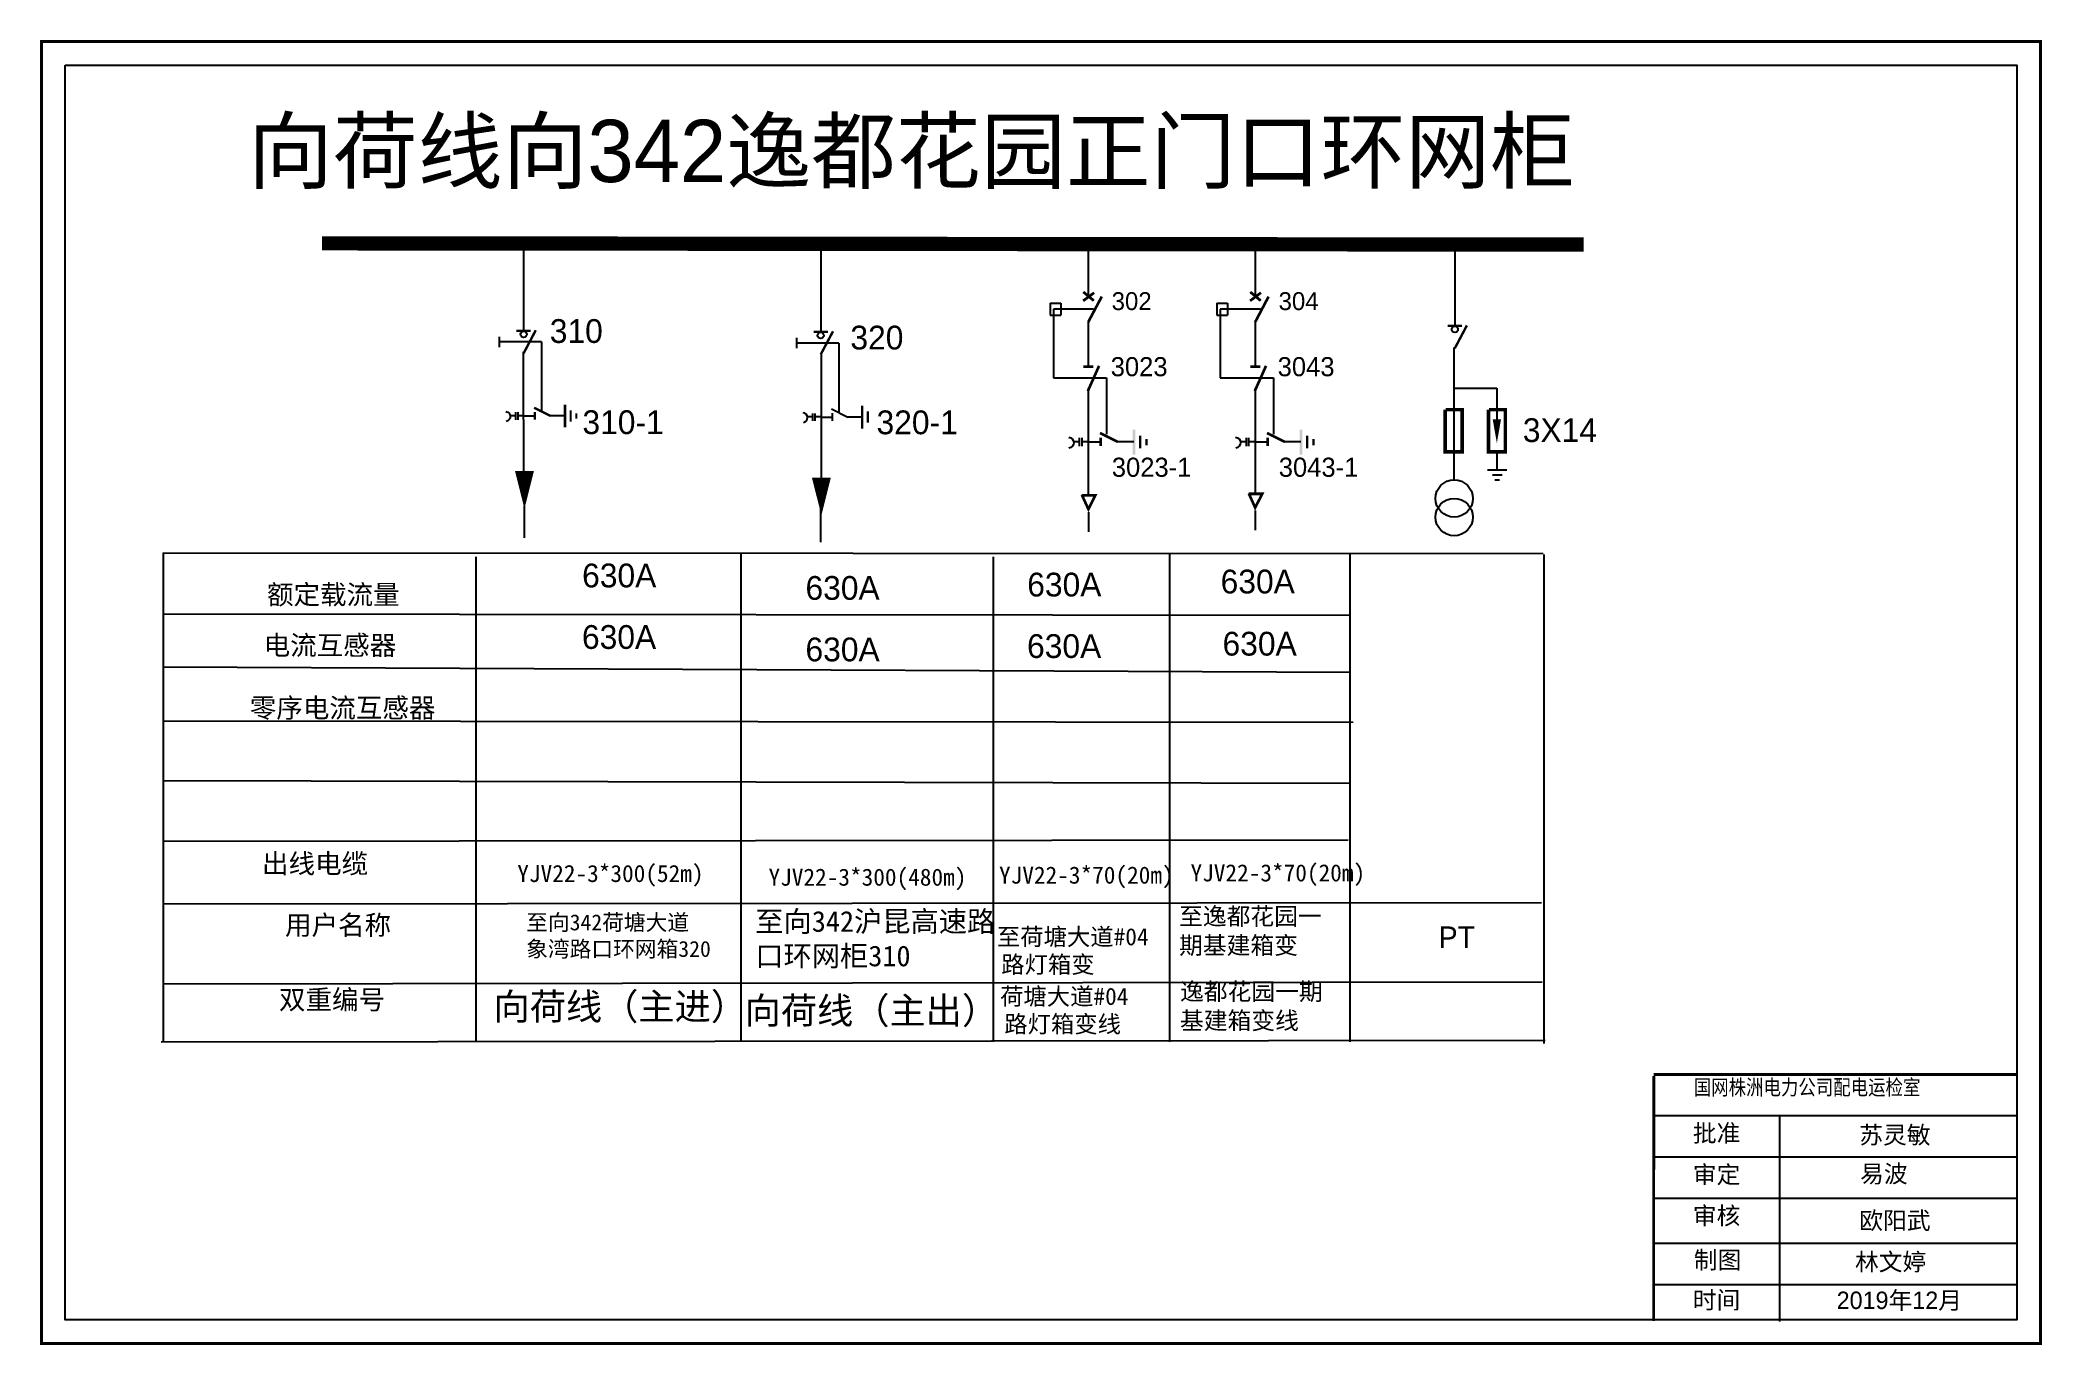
# Model space of a CAD drawing. Extents: x 6 to 548, y -578 to -125.
# Drawn here: x 8.9 to 134.6, y -396.4 to -314.5 of the extents above; entities that cross this region are included whole.
import ezdxf

# ---------------------------------------------------------------- set-up
doc = ezdxf.new("R2010")
doc.units = 0
doc.header["$LTSCALE"] = 0.774411
doc.linetypes.add('ACAD_ISO02W100', pattern=[15, 12, -3])
doc.linetypes.add('CENTER', pattern=[50.8, 31.75, -6.35, 6.35, -6.35])
doc.layers.get('0').update_dxf_attribs({"linetype": 'CONTINUOUS'})
doc.layers.get('DEFPOINTS').update_dxf_attribs({"linetype": 'CONTINUOUS'})
doc.layers.add('Layer2', color=1, linetype='CONTINUOUS')
doc.styles.add('hztxt_txtstyle_0.00_0_0', font='', dxfattribs={"bigfont": 'hztxt.shx'})
doc.styles.add('hztxt_txtstyle_1.07_0_0', font='', dxfattribs={"height": 1.074099})
doc.styles.add('hztxt_txtstyle_1.09_0_0', font='', dxfattribs={"height": 1.0944, "bigfont": 'hztxt.shx'})
doc.styles.add('hztxt_txtstyle_1.13_0_0', font='', dxfattribs={"height": 1.125, "bigfont": 'hztxt.shx'})
doc.styles.add('hztxt_txtstyle_1.20_0_0', font='', dxfattribs={"height": 1.2, "bigfont": 'hztxt.shx'})
doc.styles.add('hztxt_txtstyle_1.34_0_0', font='', dxfattribs={"height": 1.342623, "bigfont": 'hztxt.shx'})
doc.styles.add('hztxt_txtstyle_1.49_0_0', font='', dxfattribs={"height": 1.491804, "bigfont": 'hztxt.shx'})
doc.styles.add('hztxt_txtstyle_11.61_0_0', font='', dxfattribs={"height": 11.608568, "bigfont": 'hztxt.shx'})
doc.styles.add('hztxt_txtstyle_2.70_0_0', font='simkai.ttf', dxfattribs={"height": 2.7})
doc.styles.add('hztxt_txtstyle_3.97_0_0', font='', dxfattribs={"height": 3.973669, "bigfont": 'hztxt.shx'})
doc.styles.add('hztxt_txtstyle_4.23_0_0', font='', dxfattribs={"height": 4.232751, "bigfont": 'hztxt.shx'})
doc.styles.add('SimSun_txtstyle_1.00_0_0', font='', dxfattribs={"height": 1})
doc.styles.get('hztxt_txtstyle_0.00_0_0').set_extended_font_data('hztxt')
doc.styles.get('hztxt_txtstyle_1.07_0_0').set_extended_font_data('SimSun')
doc.styles.get('hztxt_txtstyle_1.09_0_0').set_extended_font_data('hztxt')
doc.styles.get('hztxt_txtstyle_1.13_0_0').set_extended_font_data('hztxt')
doc.styles.get('hztxt_txtstyle_1.20_0_0').set_extended_font_data('hztxt')
doc.styles.get('hztxt_txtstyle_1.34_0_0').set_extended_font_data('hztxt')
doc.styles.get('hztxt_txtstyle_1.49_0_0').set_extended_font_data('hztxt')
doc.styles.get('hztxt_txtstyle_11.61_0_0').set_extended_font_data('hztxt')
doc.styles.get('hztxt_txtstyle_3.97_0_0').set_extended_font_data('hztxt')
doc.styles.get('hztxt_txtstyle_4.23_0_0').set_extended_font_data('hztxt')
doc.styles.get('SimSun_txtstyle_1.00_0_0').set_extended_font_data('SimSun')

msp = doc.modelspace()

# ---------------------------------------------------------------- texts
at = {"color": 0, "linetype": 'Continuous', "char_height": 1.2204, "width": 19.6738, "attachment_point": 1, "style": 'hztxt_txtstyle_2.70_0_0'}
for s, insert in [('{\\fSimSun|b0|i0|c134|p2;额定载流量}', (23.17, -348.72)), ('{\\fSimSun|b0|i0|c134|p2;电流互感器}', (22.96, -351.9)), ('{\\fSimSun|b0|i0|c134|p2;零序电流互感器}', (22.09, -355.83)), ('{\\fSimSun|b0|i0|c134|p2;出线电缆}', (22.86, -365.6)), ('{\\fSimSun|b0|i0|c134|p2;用户名称}', (24.3, -369.46)), ('{\\fSimSun|b0|i0|c134|p2;双重编号}', (23.92, -374.14))]:
    msp.add_mtext(s, dxfattribs=dict(at, insert=insert))
at = {"layer": 'DEFPOINTS', "color": 0}
for s, height, style, p in [('302', 1.125, 'hztxt_txtstyle_1.13_0_0', (76.19, -331.48)), ('304', 1.125, 'hztxt_txtstyle_1.13_0_0', (86.67, -331.48)), ('310', 1.492, 'hztxt_txtstyle_1.49_0_0', (40.92, -333.54)), ('320', 1.492, 'hztxt_txtstyle_1.49_0_0', (59.79, -333.95)), ('3023', 1.2, 'hztxt_txtstyle_1.20_0_0', (76.13, -335.63)), ('3043', 1.2, 'hztxt_txtstyle_1.20_0_0', (86.61, -335.63)), ('310-1', 1.492, 'hztxt_txtstyle_1.49_0_0', (42.97, -339.26)), ('320-1', 1.492, 'hztxt_txtstyle_1.49_0_0', (61.43, -339.27)), ('3X14', 1.492, 'hztxt_txtstyle_1.49_0_0', (102, -339.76)), ('3023-1', 1.2, 'hztxt_txtstyle_1.20_0_0', (76.2, -341.94)), ('3043-1', 1.2, 'hztxt_txtstyle_1.20_0_0', (86.68, -341.94)), ('630A', 1.492, 'hztxt_txtstyle_1.49_0_0', (42.95, -348.88)), ('630A', 1.492, 'hztxt_txtstyle_1.49_0_0', (70.89, -349.45)), ('630A', 1.492, 'hztxt_txtstyle_1.49_0_0', (83.03, -349.26)), ('630A', 1.492, 'hztxt_txtstyle_1.49_0_0', (56.97, -349.66)), ('630A', 1.492, 'hztxt_txtstyle_1.49_0_0', (42.94, -352.74)), ('630A', 1.492, 'hztxt_txtstyle_1.49_0_0', (70.88, -353.31)), ('630A', 1.492, 'hztxt_txtstyle_1.49_0_0', (83.15, -353.16)), ('630A', 1.492, 'hztxt_txtstyle_1.49_0_0', (56.97, -353.52)), ('YJV22-3*300(52m)', 1.0741, 'hztxt_txtstyle_1.07_0_0', (38.88, -367.37)), ('YJV22-3*300(480m)', 1.0741, 'hztxt_txtstyle_1.07_0_0', (54.65, -367.6)), ('YJV22-3*70(20m)', 1.0741, 'hztxt_txtstyle_1.07_0_0', (69.12, -367.47)), ('YJV22-3*70(20m)', 1.0741, 'hztxt_txtstyle_1.07_0_0', (81.14, -367.33)), ('至荷塘大道#04', 1.074, 'hztxt_txtstyle_1.07_0_0', (68.99, -371.34)), ('PT', 1.343, 'hztxt_txtstyle_1.34_0_0', (96.71, -371.5)), ('路灯箱变', 1.074, 'hztxt_txtstyle_1.07_0_0', (69.26, -373.08)), ('荷塘大道#04', 1.074, 'hztxt_txtstyle_1.07_0_0', (69.19, -375.08))]:
    msp.add_text(s, height=height, dxfattribs=dict(at, style=style)).set_placement(p)
at = {"layer": 'DEFPOINTS', "color": 0, "insert": (21.97, -319.54), "char_height": 3.9062, "width": 90.0228, "attachment_point": 1, "style": 'hztxt_txtstyle_11.61_0_0'}
msp.add_mtext('{\\fSimSun|b0|i0|c134|p2;向荷线向}342{\\fSimSun|b0|i0|c134|p2;逸都花园正门口环网柜}', dxfattribs=at)
at = {"layer": 'DEFPOINTS', "color": 7, "insert": (39.44, -369.4), "char_height": 1, "width": 12.0305, "attachment_point": 1, "style": 'SimSun_txtstyle_1.00_0_0'}
msp.add_mtext('至向342荷塘大道^J象湾路口环网箱320', dxfattribs=at)
at = {"layer": 'DEFPOINTS', "color": 0, "linetype": 'Continuous', "attachment_point": 1}
for s, insert, char_height, width, style in [('{\\fSimSun|b0|i0|c134|p2;至向\\fKaiTi_GB2312|b0|i0|c134|p49;342\\fSimSun|b0|i0|c134|p2;沪昆高速路口环网柜\\fKaiTi_GB2312|b0|i0|c134|p49;310}', (53.82, -369.19), 1.3, 15.4799, 'hztxt_txtstyle_3.97_0_0'), ('{\\fSimSun|b0|i0|c134|p2;至逸都花园一期基建箱变}', (80.42, -368.97), 1.0944, 10.005, 'hztxt_txtstyle_4.23_0_0'), ('{\\fKaiTi_GB2312|b0|i0|c134|p49;向荷线（主进）}', (37.39, -374.35), 1.6667, 18.2383, 'hztxt_txtstyle_0.00_0_0'), ('{\\fKaiTi_GB2312|b0|i0|c134|p49;向荷线（主出）}', (53.15, -374.6), 1.6667, 16.1744, 'hztxt_txtstyle_0.00_0_0'), ('{\\fSimSun|b0|i0|c134|p2;逸都花园一期基建箱变线}', (80.48, -373.69), 1.0944, 10.005, 'hztxt_txtstyle_4.23_0_0')]:
    msp.add_mtext(s, dxfattribs=dict(at, insert=insert, char_height=char_height, width=width, style=style))
at = {"layer": 'Layer2', "color": 0, "style": 'hztxt_txtstyle_1.07_0_0'}
msp.add_text('路灯箱变线', height=1.074, dxfattribs=at).set_placement((69.45, -376.82))
at = {"layer": 'Layer2', "color": 0, "linetype": 'Continuous', "char_height": 1.0944, "attachment_point": 1, "style": 'hztxt_txtstyle_0.00_0_0'}
for s, insert, width in [('国网株洲电力公司配电运检室', (112.73, -379.74), 29.9201), ('{\\fKaiTi_GB2312|b0|i0|c134|p49;批准}', (112.67, -382.58), 8.5588), ('{\\fSimSun|b0|i0|c134|p2;苏灵敏}', (123.12, -382.69), 8.5588), ('\\f\uffbfﾬￌﾣﾤ_GB2312|b0|i0|c134|p49;审定', (112.67, -385.18), 8.5588), ('{\\fSimSun|b0|i0|c134|p2;易波}', (123.17, -385.13), 8.5588), ('\\f\uffbfﾬￌﾣﾤ_GB2312|b0|i0|c134|p49;审核', (112.67, -387.76), 8.5588), ('{\\fSimSun|b0|i0|c134|p2;欧阳武}', (123.12, -388.06), 8.5588), ('\\f\uffbfﾬￌﾣﾤ_GB2312|b0|i0|c134|p49;制图', (112.73, -390.54), 8.5588), ('{\\fSimSun|b0|i0|c134|p2;林文婷}', (122.85, -390.66), 8.5588), ('\\f\uffbfﾬￌﾣﾤ_GB2312|b0|i0|c134|p49;时间', (112.67, -393.05), 8.5588)]:
    msp.add_mtext(s, dxfattribs=dict(at, insert=insert, width=width))
at = {"layer": 'Layer2', "color": 7, "linetype": 'Continuous', "insert": (121.7, -393.07), "char_height": 1.0944, "width": 10.6082, "attachment_point": 1, "style": 'hztxt_txtstyle_1.09_0_0'}
msp.add_mtext('2019{\\fSimSun|b0|i0|c134|p2;年}12{\\fSimSun|b0|i0|c134|p2;月}', dxfattribs=at)

# ---------------------------------------------------------------- blocks, each defined once
blk = doc.blocks.new('JD')
for points in [[(-2, 0.2), (-2, -0.2), (2, 0.2), (2, -0.2)], [(1, -1.2), (1, -0.8), (-1, -1.2), (-1, -0.8)], [(-0.5, -1.8), (-0.5, -2.2), (0.5, -1.8), (0.5, -2.2)]]:
    blk.add_trace(points)

# ---------------------------------------------------------------- linework, layer by layer
at = {"layer": 'DEFPOINTS', "color": 0}
for p, q in [((39.28, -327.65), (39.28, -332.76)), ((57.93, -327.72), (57.93, -332.83)), ((74.72, -327.8), (74.72, -330.65)), ((85.2, -327.8), (85.2, -330.65)), ((97.73, -327.34), (97.73, -332.45)), ((72.32, -331.04), (72.32, -331.79)), ((72.32, -331.04), (73, -331.04)), ((73, -331.04), (73, -331.79)), ((82.8, -331.04), (83.47, -331.04)), ((82.8, -331.04), (82.8, -331.79)), ((83.47, -331.04), (83.47, -331.79)), ((72.32, -331.79), (73, -331.79)), ((74.72, -332.19), (74.72, -334.97)), ((82.8, -331.79), (83.47, -331.79)), ((85.2, -332.19), (85.2, -334.97)), ((39.25, -334.09), (39.28, -342.62)), ((57.96, -334.18), (57.96, -342.15)), ((97.66, -333.83), (97.67, -342.18)), ((74.72, -336.37), (74.72, -343.1)), ((85.2, -336.37), (85.2, -343.05)), ((97.66, -336.38), (100.37, -336.38)), ((100.37, -336.38), (100.37, -338.36)), ((57.42, -337.97), (57.42, -338.43)), ((57.56, -337.97), (57.56, -338.43)), ((58.6, -337.68), (59.62, -338.19)), ((58.64, -337.95), (58.64, -338.42)), ((39.28, -338.12), (39.98, -338.12)), ((40.9, -338.1), (41.86, -338.1)), ((57.42, -338.18), (57.1, -338.18)), ((57.93, -338.18), (57.56, -338.18)), ((57.93, -338.19), (58.64, -338.19)), ((59.56, -338.17), (60.52, -338.17)), ((74.72, -339.75), (75.5, -339.75)), ((76.52, -339.73), (77.58, -339.73)), ((85.2, -339.75), (85.98, -339.75)), ((87, -339.73), (88.06, -339.73)), ((100.37, -340.45), (100.37, -341.47)), ((39.31, -343.77), (39.31, -345.77)), ((57.91, -343.35), (57.91, -346.05)), ((16.66, -346.71), (103.27, -346.76)), ((52.91, -346.71), (52.91, -377.39)), ((79.83, -346.73), (79.83, -377.39)), ((91.14, -346.71), (91.14, -377.39)), ((103.31, -346.82), (103.31, -377.5)), ((36.27, -346.96), (36.27, -377.39)), ((68.76, -346.96), (68.76, -377.39)), ((16.63, -350.53), (91.09, -350.62)), ((16.63, -353.86), (91.2, -354.19)), ((16.63, -357.25), (91.34, -357.34)), ((16.63, -360.99), (91.13, -361.16)), ((16.63, -364.8), (91.03, -364.73)), ((16.63, -368.74), (103.17, -368.66)), ((16.63, -373.75), (103.22, -373.64))]:
    msp.add_line(p, q, dxfattribs=at)
at = {"layer": 'DEFPOINTS', "color": 0, "linetype": 'ACAD_ISO02W100'}
for p, q in [((72.54, -331.43), (72.54, -335.72)), ((75.06, -331.43), (72.54, -331.43)), ((85.54, -331.43), (83.01, -331.43)), ((83.01, -331.43), (83.01, -335.72)), ((72.54, -335.72), (75.86, -335.72)), ((75.86, -335.72), (75.86, -339.27)), ((83.01, -335.72), (86.34, -335.72)), ((86.34, -335.72), (86.34, -339.27))]:
    msp.add_line(p, q, dxfattribs=at)
at = {"layer": 'DEFPOINTS', "color": 0, "linetype": 'CENTER'}
for p, q in [((74.73, -344.15), (74.73, -345.4)), ((85.2, -344.06), (85.2, -345.28))]:
    msp.add_line(p, q, dxfattribs=at)
at = {"layer": 'DEFPOINTS', "color": 0, "linetype": 'Continuous'}
msp.add_line((16.66, -346.71), (16.66, -377.39), dxfattribs=at)
at = {"layer": 'DEFPOINTS', "color": 0, "linetype": 'Continuous', "const_width": 0.182}
msp.add_lwpolyline([(9.01, -314.62), (134.5, -314.62), (134.5, -396.33), (9.01, -396.33)], close=True, dxfattribs=at)
at = {"layer": 'DEFPOINTS', "color": 0, "linetype": 'Continuous'}
msp.add_lwpolyline([(10.49, -316.1), (133.02, -316.1), (133.02, -394.85), (10.49, -394.85)], close=True, dxfattribs=at)
at = {"layer": 'DEFPOINTS', "color": 0}
for points, const_width in [([(26.62, -327.29), (105.81, -327.37)], 0.895), ([(74.41, -330.34), (75.07, -330.89)], 0.169), ([(74.4, -330.9), (75.09, -330.39)], 0.169), ([(84.88, -330.9), (85.56, -330.39)], 0.169), ([(84.89, -330.34), (85.55, -330.89)], 0.169), ([(74.72, -332.23), (75.57, -330.63)], 0.169), ([(85.2, -332.23), (86.04, -330.63)], 0.169), ([(38.83, -332.78), (39.73, -332.78)], 0.153), ([(39.28, -334.19), (40.04, -332.74)], 0.153), ([(57.48, -332.85), (58.38, -332.85)], 0.153), ([(57.93, -334.26), (58.7, -332.81)], 0.153), ([(97.28, -332.47), (98.18, -332.47)], 0.153), ([(97.73, -333.88), (98.49, -332.44)], 0.153), ([(74.42, -335.02), (75.04, -335.02)], 0.169), ([(74.69, -336.57), (75.4, -334.98)], 0.169), ([(84.9, -335.02), (85.52, -335.02)], 0.169), ([(85.17, -336.57), (85.88, -334.98)], 0.169), ([(39.94, -337.61), (40.96, -338.12)], 0.153), ([(39.98, -337.88), (39.98, -338.35)], 0.153), ([(97.13, -337.73), (97.13, -340.38), (98.19, -340.38), (98.19, -337.73), (97.16, -337.73)], 0.224), ([(99.84, -337.73), (99.84, -340.38), (100.9, -340.38), (100.9, -337.73), (99.88, -337.73)], 0.224), ([(75.46, -339.19), (76.58, -339.75)], 0.169), ([(85.94, -339.19), (87.06, -339.75)], 0.169), ([(75.5, -339.49), (75.5, -340.01)], 0.169), ([(85.98, -339.49), (85.98, -340.01)], 0.169), ([(57.64, -342.61), (58.32, -342.61), (57.97, -343.31), (57.64, -342.6)], 0.134), ([(74.31, -343.1), (75.17, -343.1), (74.73, -343.97), (74.32, -343.08)], 0.169), ([(84.79, -343.01), (85.64, -343.01), (85.2, -343.88), (84.8, -342.99)], 0.169)]:
    msp.add_lwpolyline(points, dxfattribs=dict(at, const_width=const_width))
for points in [[(37.75, -333.16), (37.75, -333.8)], [(56.4, -333.23), (56.4, -333.87)], [(38.76, -337.89), (38.76, -338.36)], [(38.91, -337.89), (38.91, -338.36)], [(38.76, -338.11), (38.44, -338.11)], [(39.28, -338.11), (38.91, -338.11)], [(74.15, -339.74), (73.8, -339.74)], [(74.15, -339.5), (74.15, -340.02)], [(74.31, -339.5), (74.31, -340.02)], [(74.72, -339.74), (74.31, -339.74)], [(84.63, -339.74), (84.28, -339.74)], [(84.63, -339.5), (84.63, -340.02)], [(84.79, -339.5), (84.79, -340.02)], [(85.2, -339.74), (84.79, -339.74)]]:
    msp.add_lwpolyline(points, dxfattribs=at)
at = {"layer": 'DEFPOINTS', "color": 0, "ltscale": 2}
for points in [[(40.41, -333.48), (37.75, -333.48)], [(40.41, -333.48), (40.41, -337.85)], [(59.07, -333.55), (56.4, -333.55)], [(59.07, -333.55), (59.07, -337.93)]]:
    msp.add_lwpolyline(points, dxfattribs=at)
at = {"layer": 'DEFPOINTS', "color": 0}
for points, format in [([(38.17, -337.85, -0.877934), (38.18, -338.46)], "xyb"), ([(100.37, -338.33, 0.522, 0, 0), (100.37, -339.82, 0, 0, 0)], "xyseb"), ([(73.5, -339.45, -0.877934), (73.51, -340.14)], "xyb"), ([(83.97, -339.45, -0.877934), (83.99, -340.14)], "xyb"), ([(39.33, -341.58, 1.19, 0, 0), (39.33, -343.94, 0, 0, 0)], "xyseb"), ([(57.97, -341.99, 1.19, 0, 0), (57.97, -344.36, 0, 0, 0)], "xyseb")]:
    msp.add_lwpolyline(points, format=format, dxfattribs=at)
for centre, radius in [((39.28, -333), 0.196), ((57.93, -333.07), 0.196), ((97.73, -332.69), 0.196), ((97.69, -343.3), 1.17), ((97.69, -344.47), 1.17)]:
    msp.add_circle(centre, radius, dxfattribs=at)
msp.add_arc((56.79, -338.23), 0.312, 278.5404, 83.6643, dxfattribs=at)
for points in [[(41.8, -338.84), (41.95, -338.84), (41.8, -337.41), (41.95, -337.41)], [(42.3, -337.77), (42.16, -337.77), (42.3, -338.48), (42.16, -338.48)], [(42.52, -338.3), (42.66, -338.3), (42.52, -337.95), (42.66, -337.95)], [(60.46, -338.91), (60.6, -338.91), (60.46, -337.48), (60.6, -337.48)], [(60.96, -337.84), (60.81, -337.84), (60.96, -338.55), (60.81, -338.55)]]:
    msp.add_trace(points, dxfattribs=at)
at = {"layer": 'Layer2', "color": 0}
msp.add_line((16.52, -377.39), (103.4, -377.3), dxfattribs=at)
at = {"layer": 'Layer2', "color": 0, "linetype": 'Continuous'}
for p, q in [((110.22, -382.02), (132.98, -382.02)), ((118.12, -382.02), (118.12, -394.95)), ((110.22, -384.61), (132.98, -384.61)), ((110.22, -387.2), (132.98, -387.2)), ((110.22, -390.03), (132.98, -390.03)), ((110.22, -392.62), (132.98, -392.62))]:
    msp.add_line(p, q, dxfattribs=at)
at = {"layer": 'Layer2', "color": 0, "linetype": 'Continuous', "const_width": 0.182}
for points in [[(110.22, -379.54), (110.21, -394.91)], [(110.22, -379.45), (132.98, -379.45)]]:
    msp.add_lwpolyline(points, dxfattribs=at)

# ---------------------------------------------------------------- block references
at = {"layer": 'DEFPOINTS', "color": 0, "xscale": 0.3937500000000114, "yscale": 0.3937500000000114, "zscale": 0.39375, "rotation": 90}
for p in [(77.59, -339.76), (88.07, -339.76)]:
    msp.add_blockref('JD', p, dxfattribs=at)
at = {"layer": 'DEFPOINTS', "color": 0, "xscale": 0.3132787630884195, "yscale": 0.3132787616991664, "zscale": 0.3132787617549331}
msp.add_blockref('JD', (100.39, -341.52), dxfattribs=at)

msp.set_redraw_order([(e.dxf.handle, doc.entitydb.next_handle()) for e in msp.query("TEXT MTEXT ATTDEF DIMENSION ARC_DIMENSION")])  # texts and dimensions are drawn at this point

doc.saveas('drawing.dxf')
